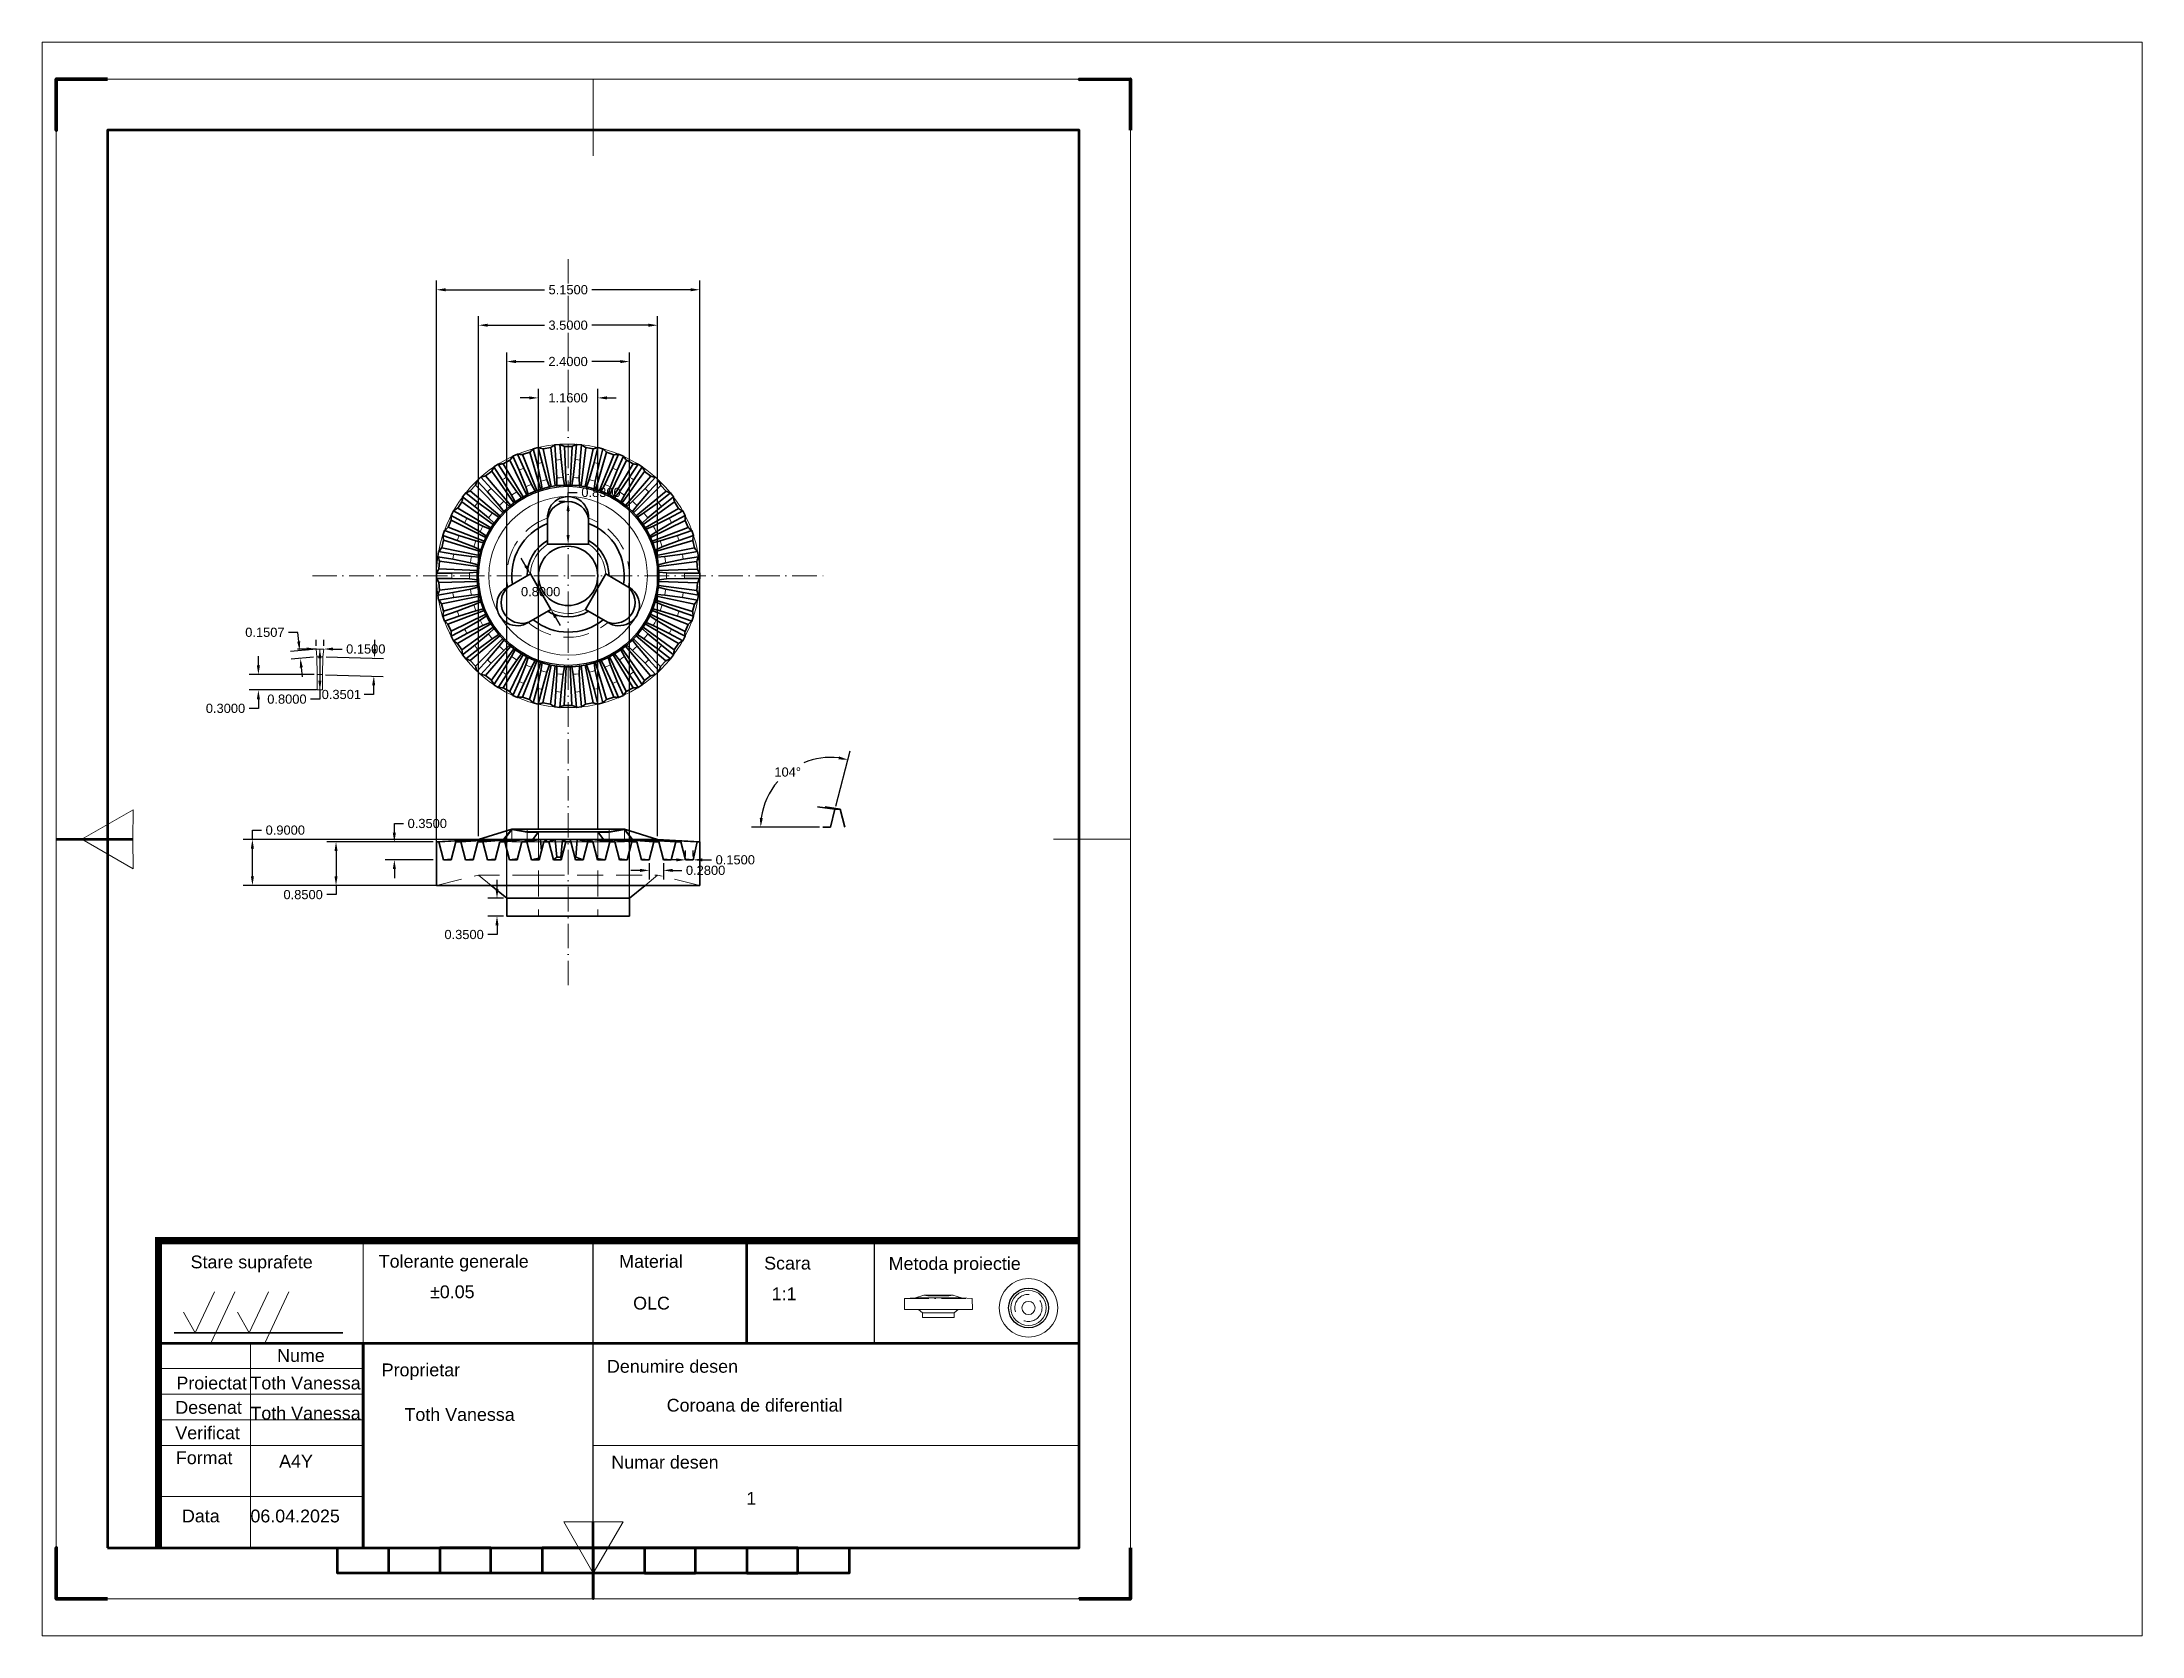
# Paper-space layout 'Layout2' of a CAD drawing. Header units: millimetres. Extents: x 26 to 231, y 20 to 176.
# The model-space entities are those that its viewports show. They can reach past a viewport. Long polylines and large blocks are cut down to what shows.
import ezdxf

# ---------------------------------------------------------------- set-up
doc = ezdxf.new("R2010")
doc.units = ezdxf.units.MM
doc.linetypes.add('ACAD_ISO10W100', pattern=[18, 12, -3, 0, -3])
doc.linetypes.add('DASHED', pattern=[19.05, 12.7, -6.35])
doc.styles.get("Standard").update_dxf_attribs({"font": 'Arial.ttf'})
doc.dimstyles.get("Standard").update_dxf_attribs({"dimtxt": 0.18, "dimasz": 0.18, "dimexe": 0.18, "dimexo": 0.0625, "dimgap": 0.09, "dimtad": 0, "dimtih": 1, "dimtoh": 1, "dimdec": 4, "dimzin": 0, "dimdsep": 46, "dimtxsty": 'Standard', "dimcen": 0.09, "dimadec": 0, "dimazin": 0, "dimtfac": 1, "dimtdec": 4, "dimtofl": 0, "dimtmove": 0, "dimatfit": 3, "dimfxl": 1, "dimtolj": 1, "dimtzin": 0, "dimarcsym": 0})

psp = doc.layouts.new('Layout2')

msp = doc.modelspace()

# ---------------------------------------------------------------- texts
at = {"linetype": 'Continuous', "lineweight": 13, "transparency": 33554687}
msp.add_text('Stare suprafete', height=0.25, dxfattribs=at).set_placement((2309.61989, 833.46677))
at = {"linetype": 'Continuous', "lineweight": 13, "transparency": 33554687, "char_height": 0.25, "attachment_point": 1}
for s, width, insert in [('Tolerante generale', 3.5952922, (2313.29817, 833.72972)), ('Material', 2.1818614, (2317.99869, 833.72794)), ('Scara', 1.5977395, (2320.83291, 833.6934)), ('Metoda proiectie', 3.4442481, (2323.26741, 833.68549)), ('±0.05', 1.3668132, (2314.30013, 833.13343)), ('1:1', 1.5057558, (2320.98115, 833.09419)), ('Nume', 2, (2311.3111, 831.88841)), ('Denumire desen', 2.8190297, (2317.75964, 831.67689)), ('Toth Vanessa', 2.2737733, (2310.78941, 831.35022)), ('Desenat', 0.372154, (2309.3212, 830.87435)), ('Toth Vanessa', 2.2737733, (2310.78941, 830.76126)), ('Toth Vanessa', 2.2737733, (2313.80092, 830.73576)), ('Coroana de diferential', 3.9834063, (2318.92779, 830.91711)), ('Verificat', 0.3288819, (2309.3212, 830.37686)), ('Format', 1.2566225, (2309.33201, 829.89018)), ('A4Y', 0.0684442, (2311.35065, 829.82305)), ('Numar desen', 3.3518951, (2317.84558, 829.80377)), ('1', 1.3278033, (2320.4849, 829.097)), ('06.04.2025', 2.2029021, (2310.78941, 828.75188))]:
    msp.add_mtext_dynamic_manual_height_columns(s, width=width, gutter_width=1.25, heights=[0], dxfattribs=dict(at, insert=insert))
for s, insert in [('OLC', (2318.27198, 832.91173)), ('Proprietar', (2313.3556, 831.60727)), ('Proiectat', (2309.34283, 831.35022)), ('Data', (2309.45101, 828.75307))]:
    msp.add_mtext(s, dxfattribs=dict(at, insert=insert))

# ---------------------------------------------------------------- blocks, each defined once
blk = doc.blocks.new('*U6')
at = {"linetype": 'Continuous', "lineweight": 35, "transparency": 33554687}
for p, q in [((-2.55, 0.05), (-2.55, -0.05)), ((-2.25, 0.05), (-2.55, 0.05)), ((-1.9, 0.06), (-2.25, 0.05)), ((-1.75, 0.075), (-1.9, 0.06)), ((-1.75, -0.075), (-1.75, 0.075)), ((-2.25, -0.05), (-2.55, -0.05)), ((-1.9, -0.06), (-2.25, -0.05)), ((-1.75, -0.075), (-1.9, -0.06)), ((-1.75, 0), (-1.75, -0.075))]:
    blk.add_line(p, q, dxfattribs=at)
at = {"linetype": 'Continuous', "lineweight": 13, "transparency": 33554585}
for p, q in [((-2.25, 0), (-2.25, 0.05)), ((-1.9, 0), (-1.9, 0.06)), ((-2.25, 0), (-2.25, -0.05)), ((-1.9, 0), (-1.9, -0.06))]:
    blk.add_line(p, q, dxfattribs=at)
at = {"linetype": 'Continuous', "lineweight": 13, "transparency": 33554623}
for p, q in [((-1.75, 0.075), (-1.725, 0.075)), ((-1.75, -0.075), (-1.725, -0.075))]:
    blk.add_line(p, q, dxfattribs=at)
at = {"lineweight": 13, "transparency": 33554687}
for p, q in [((-2.55, -0.05), (-2.55, 0)), ((-2.55, 0), (-2.55, 0)), ((-2.25, -0.05), (-2.55, -0.05))]:
    blk.add_line(p, q, dxfattribs=at)
at = {"linetype": 'Continuous', "lineweight": 35, "transparency": 33554559}
for p, q in [((-2.503, -0.132), (-1.747, -0.107)), ((-1.741, -0.186), (-2.491, -0.282))]:
    blk.add_line(p, q, dxfattribs=at)
at = {"linetype": 'Continuous', "lineweight": 35, "transparency": 33554623}
blk.add_line((-2.503, -0.132), (-2.491, -0.282), dxfattribs=at)
at = {"lineweight": 35, "transparency": 33554687}
blk.add_line((-1.75, -0.075), (-1.738, -0.218), dxfattribs=at)
at = {"linetype": 'Continuous', "lineweight": 35, "transparency": 33554623}
for centre, radius, start, end in [((-2.981, -0.349), 0.525, 24.3688, 34.6978), ((-3.319, -0.048), 0.86, 337.6804, 344.222)]:
    blk.add_arc(centre, radius, start, end, dxfattribs=at)
blk = doc.blocks.new('*U7')
at = {"color": 0, "linetype": 'ByBlock', "lineweight": -2, "transparency": 16777216}
for p, rotation in [((2347.99, 855.023, -0.3), 293.6842105263143), ((2347.994, 855.024, -0.3), 284.2105263157881), ((2347.998, 855.025, -0.3), 274.7368421052618), ((2348.002, 855.025, -0.3), 265.2631578947355), ((2348.006, 855.024, -0.3), 255.7894736842092), ((2348.01, 855.023, -0.3), 246.315789473683), ((2348.014, 855.021, -0.3), 236.8421052631568), ((2347.983, 855.018, -0.3), 312.6315789473668), ((2347.986, 855.021, -0.3), 303.1578947368405), ((2348.017, 855.018, -0.3), 227.3684210526304), ((2348.02, 855.015, -0.3), 217.8947368421042), ((2347.98, 855.015, -0.3), 322.105263157893), ((2348.022, 855.012, -0.3), 208.4210526315779), ((2347.978, 855.012, -0.3), 331.5789473684193), ((2348.024, 855.008, -0.3), 198.9473684210517), ((2347.976, 855.008, -0.3), 341.0526315789456), ((2348.025, 855.004, -0.3), 189.4736842105254), ((2347.975, 855.004, -0.3), 350.5263157894718), ((2348.025, 855, -0.3), 180), ((2347.975, 854.996, -0.3), 9.473684210526296), ((2348.024, 854.992, -0.3), 161.0526315789467), ((2348.025, 854.996, -0.3), 170.526315789473), ((2347.976, 854.992, -0.3), 18.94736842105264), ((2348.022, 854.988, -0.3), 151.5789473684204), ((2347.978, 854.988, -0.3), 28.4210526315789), ((2347.98, 854.985, -0.3), 37.89473684210521), ((2348.017, 854.982, -0.3), 132.6315789473679), ((2348.02, 854.985, -0.3), 142.1052631578941), ((2347.983, 854.982, -0.3), 47.36842105263154), ((2347.986, 854.979, -0.3), 56.8421052631578), ((2348.01, 854.977, -0.3), 113.6842105263153), ((2348.014, 854.979, -0.3), 123.1578947368416), ((2347.99, 854.977, -0.3), 66.31578947368409), ((2347.994, 854.976, -0.3), 75.78947368421031), ((2347.998, 854.975, -0.3), 85.26315789473661), ((2348.002, 854.975, -0.3), 94.7368421052629), ((2348.006, 854.976, -0.3), 104.2105263157891)]:
    blk.add_blockref('*U6', p, dxfattribs=dict(at, rotation=rotation))
blk.add_blockref('*U6', (2347.975, 855, -0.3), dxfattribs=at)
blk = doc.blocks.new('*U8')
at = {"linetype": 'Continuous', "lineweight": 35, "transparency": 33554687}
for p, q in [((-0.4, -0.515), (-0.4, -0.015)), ((0.4, -0.515), (0.4, -0.015)), ((-0.4, -0.515), (0.4, -0.515))]:
    blk.add_line(p, q, dxfattribs=at)
for centre, radius, start, end in [((0, 0.013), 0.401, 355.9545, 184.0455), ((0, -0.092), 0.407, 10.9507, 169.0493), ((-0.012, -1.132), 1.089, 110.8968, 188.907), ((0, -1.135), 0.8, 120, 180)]:
    blk.add_arc(centre, radius, start, end, dxfattribs=at)
at = {"linetype": 'Continuous', "lineweight": 13, "transparency": 33554687}
blk.add_arc((0, -1.135), 0.738, 122.8285, 176.7509, dxfattribs=at)
blk = doc.blocks.new('*U9')
at = {"color": 0, "linetype": 'ByBlock', "lineweight": -2, "transparency": 16777216}
blk.add_blockref('*U8', (2318, 847.135), dxfattribs=at)
for p, rotation in [((2318.983, 845.433), 239.9999999999999), ((2317.017, 845.433), 120)]:
    blk.add_blockref('*U8', p, dxfattribs=dict(at, rotation=rotation))
blk = doc.blocks.new('*D28')
at = {"color": 0, "linetype": 'Continuous', "lineweight": -2, "transparency": 16777216}
for p, q in [((2314.425, 841.013), (2314.425, 852.771)), ((2319.575, 841.013), (2319.575, 852.771)), ((2314.605, 852.591), (2316.539, 852.591)), ((2319.395, 852.591), (2317.465, 852.591))]:
    blk.add_line(p, q, dxfattribs=at)
at = {"color": 0, "linetype": 'Continuous', "lineweight": 13, "transparency": 16777216}
for points in [[(2314.605, 852.621), (2314.605, 852.561), (2314.425, 852.591)], [(2319.395, 852.621), (2319.395, 852.561), (2319.575, 852.591)]]:
    blk.add_solid(points, dxfattribs=at)
at = {"layer": 'Defpoints', "color": 0, "linetype": 'Continuous', "lineweight": 13, "transparency": 16777216}
for p in [(2319.575, 852.591), (2314.425, 840.95), (2319.575, 840.95)]:
    blk.add_point(p, dxfattribs=at)
at = {"color": 0, "linetype": 'Continuous', "lineweight": 13, "transparency": 16777216, "insert": (2317.002, 852.591), "char_height": 0.18, "attachment_point": 5}
blk.add_mtext('\\A1;5.1500', dxfattribs=at)
blk = doc.blocks.new('*D29')
at = {"color": 0, "linetype": 'Continuous', "lineweight": -2, "transparency": 16777216}
for p, q in [((2315.8, 840.413), (2315.8, 851.368)), ((2315.98, 851.188), (2316.535, 851.188)), ((2318.02, 851.188), (2317.465, 851.188)), ((2318.2, 840.413), (2318.2, 851.368))]:
    blk.add_line(p, q, dxfattribs=at)
at = {"color": 0, "linetype": 'Continuous', "lineweight": 13, "transparency": 16777216}
for points in [[(2315.98, 851.218), (2315.98, 851.158), (2315.8, 851.188)], [(2318.02, 851.218), (2318.02, 851.158), (2318.2, 851.188)]]:
    blk.add_solid(points, dxfattribs=at)
at = {"layer": 'Defpoints', "color": 0, "linetype": 'Continuous', "lineweight": 13, "transparency": 16777216}
for p in [(2318.2, 851.188), (2315.8, 840.35), (2318.2, 840.35)]:
    blk.add_point(p, dxfattribs=at)
at = {"color": 0, "linetype": 'Continuous', "lineweight": 13, "transparency": 16777216, "insert": (2317, 851.188), "char_height": 0.18, "attachment_point": 5}
blk.add_mtext('\\A1;2.4000', dxfattribs=at)
blk = doc.blocks.new('*D30')
at = {"color": 0, "linetype": 'Continuous', "lineweight": -2, "transparency": 16777216}
for p, q in [((2315.61, 840.88), (2315.61, 841.06)), ((2315.738, 840.7), (2315.43, 840.7)), ((2315.738, 840.35), (2315.43, 840.35)), ((2315.61, 840.17), (2315.61, 839.99)), ((2315.61, 839.99), (2315.43, 839.99))]:
    blk.add_line(p, q, dxfattribs=at)
at = {"color": 0, "linetype": 'Continuous', "lineweight": 13, "transparency": 16777216}
for points in [[(2315.58, 840.88), (2315.64, 840.88), (2315.61, 840.7)], [(2315.58, 840.17), (2315.64, 840.17), (2315.61, 840.35)]]:
    blk.add_solid(points, dxfattribs=at)
at = {"layer": 'Defpoints', "color": 0, "linetype": 'Continuous', "lineweight": 13, "transparency": 16777216}
for p in [(2315.8, 840.7), (2315.61, 840.35), (2315.8, 840.35)]:
    blk.add_point(p, dxfattribs=at)
at = {"color": 0, "linetype": 'Continuous', "lineweight": 13, "transparency": 16777216, "insert": (2314.967, 839.99), "char_height": 0.18, "attachment_point": 5}
blk.add_mtext('\\A1;0.3500', dxfattribs=at)
blk = doc.blocks.new('*D32')
at = {"color": 0, "linetype": 'Continuous', "lineweight": -2, "transparency": 16777216}
for p, q in [((2314.363, 841.8), (2312.283, 841.8)), ((2312.463, 841.62), (2312.463, 841.13)), ((2314.363, 840.95), (2312.283, 840.95)), ((2312.463, 840.95), (2312.463, 840.77)), ((2312.463, 840.77), (2312.283, 840.77))]:
    blk.add_line(p, q, dxfattribs=at)
at = {"color": 0, "linetype": 'Continuous', "lineweight": 13, "transparency": 16777216}
for points in [[(2312.433, 841.62), (2312.493, 841.62), (2312.463, 841.8)], [(2312.433, 841.13), (2312.493, 841.13), (2312.463, 840.95)]]:
    blk.add_solid(points, dxfattribs=at)
at = {"layer": 'Defpoints', "color": 0, "linetype": 'Continuous', "lineweight": 13, "transparency": 16777216}
for p in [(2314.425, 841.8), (2312.463, 840.95), (2314.425, 840.95)]:
    blk.add_point(p, dxfattribs=at)
at = {"color": 0, "linetype": 'Continuous', "lineweight": 13, "transparency": 16777216, "insert": (2311.82, 840.77), "char_height": 0.18, "attachment_point": 5}
blk.add_mtext('\\A1;0.8500', dxfattribs=at)
blk = doc.blocks.new('*D33')
at = {"color": 0, "linetype": 'Continuous', "lineweight": -2, "transparency": 16777216}
for p, q in [((2316.358, 841.85), (2310.648, 841.85)), ((2310.828, 841.85), (2310.828, 842.03)), ((2310.828, 842.03), (2311.008, 842.03)), ((2310.828, 841.13), (2310.828, 841.67)), ((2316.358, 840.95), (2310.648, 840.95))]:
    blk.add_line(p, q, dxfattribs=at)
at = {"color": 0, "linetype": 'Continuous', "lineweight": 13, "transparency": 16777216}
for points in [[(2310.798, 841.67), (2310.858, 841.67), (2310.828, 841.85)], [(2310.798, 841.13), (2310.858, 841.13), (2310.828, 840.95)]]:
    blk.add_solid(points, dxfattribs=at)
at = {"layer": 'Defpoints', "color": 0, "linetype": 'Continuous', "lineweight": 13, "transparency": 16777216}
for p in [(2310.828, 841.85), (2316.42, 841.85), (2316.42, 840.95)]:
    blk.add_point(p, dxfattribs=at)
at = {"color": 0, "linetype": 'Continuous', "lineweight": 13, "transparency": 16777216, "insert": (2311.471, 842.03), "char_height": 0.18, "attachment_point": 5}
blk.add_mtext('\\A1;0.9000', dxfattribs=at)
blk = doc.blocks.new('*D34')
at = {"color": 0, "linetype": 'Continuous', "lineweight": -2, "transparency": 16777216}
for p, q in [((2316.24, 850.478), (2316.06, 850.478)), ((2316.42, 842.063), (2316.42, 850.658)), ((2317.58, 842.063), (2317.58, 850.658)), ((2317.76, 850.478), (2317.94, 850.478))]:
    blk.add_line(p, q, dxfattribs=at)
at = {"color": 0, "linetype": 'Continuous', "lineweight": 13, "transparency": 16777216}
for points in [[(2316.24, 850.508), (2316.24, 850.448), (2316.42, 850.478)], [(2317.76, 850.508), (2317.76, 850.448), (2317.58, 850.478)]]:
    blk.add_solid(points, dxfattribs=at)
at = {"layer": 'Defpoints', "color": 0, "linetype": 'Continuous', "lineweight": 13, "transparency": 16777216}
for p in [(2317.58, 850.478), (2316.42, 842), (2317.58, 842)]:
    blk.add_point(p, dxfattribs=at)
at = {"color": 0, "linetype": 'Continuous', "lineweight": 13, "transparency": 16777216, "insert": (2317, 850.478), "char_height": 0.18, "attachment_point": 5}
blk.add_mtext('\\A1;1.1600', dxfattribs=at)
blk = doc.blocks.new('*D47')
at = {"color": 0, "linetype": 'Continuous', "lineweight": -2, "transparency": 16777216}
for p, q in [((2315.25, 841.913), (2315.25, 852.078)), ((2318.75, 841.913), (2318.75, 852.078)), ((2315.43, 851.898), (2316.537, 851.898)), ((2318.57, 851.898), (2317.463, 851.898))]:
    blk.add_line(p, q, dxfattribs=at)
at = {"color": 0, "linetype": 'Continuous', "lineweight": 13, "transparency": 16777216}
for points in [[(2315.43, 851.928), (2315.43, 851.868), (2315.25, 851.898)], [(2318.57, 851.928), (2318.57, 851.868), (2318.75, 851.898)]]:
    blk.add_solid(points, dxfattribs=at)
at = {"layer": 'Defpoints', "color": 0, "linetype": 'Continuous', "lineweight": 13, "transparency": 16777216}
for p in [(2318.75, 851.898), (2315.25, 841.85), (2318.75, 841.85)]:
    blk.add_point(p, dxfattribs=at)
at = {"color": 0, "linetype": 'Continuous', "lineweight": 13, "transparency": 16777216, "insert": (2317, 851.898), "char_height": 0.18, "attachment_point": 5}
blk.add_mtext('\\A1;3.5000', dxfattribs=at)
blk = doc.blocks.new('*D48')
at = {"color": 0, "linetype": 'Continuous', "lineweight": -2, "transparency": 16777216}
for p, q in [((2319.115, 841.45), (2318.935, 841.45)), ((2319.295, 841.513), (2319.295, 841.63)), ((2319.445, 841.513), (2319.445, 841.63)), ((2319.625, 841.45), (2319.805, 841.45))]:
    blk.add_line(p, q, dxfattribs=at)
at = {"color": 0, "linetype": 'Continuous', "lineweight": 13, "transparency": 16777216}
for points in [[(2319.115, 841.48), (2319.115, 841.42), (2319.295, 841.45)], [(2319.625, 841.48), (2319.625, 841.42), (2319.445, 841.45)]]:
    blk.add_solid(points, dxfattribs=at)
at = {"layer": 'Defpoints', "color": 0, "linetype": 'Continuous', "lineweight": 13, "transparency": 16777216}
for p in [(2319.295, 841.45), (2319.445, 841.45), (2319.445, 841.45)]:
    blk.add_point(p, dxfattribs=at)
at = {"color": 0, "linetype": 'Continuous', "lineweight": 13, "transparency": 16777216, "insert": (2320.268, 841.45), "char_height": 0.18, "attachment_point": 5}
blk.add_mtext('\\A1;0.1500', dxfattribs=at)
blk = doc.blocks.new('*D50')
at = {"color": 0, "linetype": 'Continuous', "lineweight": -2, "transparency": 16777216}
for p, q in [((2318.405, 841.244), (2318.225, 841.244)), ((2318.585, 841.388), (2318.585, 841.064)), ((2318.865, 841.388), (2318.865, 841.064)), ((2319.045, 841.244), (2319.225, 841.244))]:
    blk.add_line(p, q, dxfattribs=at)
at = {"color": 0, "linetype": 'Continuous', "lineweight": 13, "transparency": 16777216}
for points in [[(2318.405, 841.274), (2318.405, 841.214), (2318.585, 841.244)], [(2319.045, 841.274), (2319.045, 841.214), (2318.865, 841.244)]]:
    blk.add_solid(points, dxfattribs=at)
at = {"layer": 'Defpoints', "color": 0, "linetype": 'Continuous', "lineweight": 13, "transparency": 16777216}
for p in [(2318.585, 841.45), (2318.865, 841.45), (2318.865, 841.244)]:
    blk.add_point(p, dxfattribs=at)
at = {"color": 0, "linetype": 'Continuous', "lineweight": 13, "transparency": 16777216, "insert": (2319.688, 841.244), "char_height": 0.18, "attachment_point": 5}
blk.add_mtext('\\A1;0.2800', dxfattribs=at)
blk = doc.blocks.new('*D51')
at = {"color": 0, "linetype": 'Continuous', "lineweight": -2, "transparency": 16777216}
for p, q in [((2313.603, 841.98), (2313.603, 842.16)), ((2313.603, 842.16), (2313.783, 842.16)), ((2314.363, 841.8), (2313.423, 841.8)), ((2314.363, 841.45), (2313.423, 841.45)), ((2313.603, 841.27), (2313.603, 841.09))]:
    blk.add_line(p, q, dxfattribs=at)
at = {"color": 0, "linetype": 'Continuous', "lineweight": 13, "transparency": 16777216}
for points in [[(2313.573, 841.98), (2313.633, 841.98), (2313.603, 841.8)], [(2313.573, 841.27), (2313.633, 841.27), (2313.603, 841.45)]]:
    blk.add_solid(points, dxfattribs=at)
at = {"layer": 'Defpoints', "color": 0, "linetype": 'Continuous', "lineweight": 13, "transparency": 16777216}
for p in [(2313.603, 841.8), (2314.425, 841.8), (2314.425, 841.45)]:
    blk.add_point(p, dxfattribs=at)
at = {"color": 0, "linetype": 'Continuous', "lineweight": 13, "transparency": 16777216, "insert": (2314.247, 842.16), "char_height": 0.18, "attachment_point": 5}
blk.add_mtext('\\A1;0.3500', dxfattribs=at)
blk = doc.blocks.new('*D59')
at = {"color": 0, "linetype": 'Continuous', "lineweight": -2, "transparency": 16777216}
for p, q in [((2322.233, 842.499), (2322.512, 843.583)), ((2321.915, 842.089), (2320.585, 842.089))]:
    blk.add_line(p, q, dxfattribs=at)
for start, end in [(83.1519, 112.5217), (138.9439, 172.4273)]:
    blk.add_arc((2322.128, 842.089), 1.363, start, end, dxfattribs=at)
at = {"color": 0, "linetype": 'Continuous', "lineweight": 13, "transparency": 16777216}
for points in [[(2322.296, 843.471), (2322.285, 843.412), (2322.467, 843.409)], [(2320.807, 842.266), (2320.747, 842.27), (2320.765, 842.089)]]:
    blk.add_solid(points, dxfattribs=at)
at = {"layer": 'Defpoints', "color": 0, "linetype": 'Continuous', "lineweight": 13, "transparency": 16777216}
for p in [(2321.653, 843.366), (2321.978, 842.089), (2322.128, 842.089), (2322.128, 842.089), (2322.218, 842.439, -5.778)]:
    blk.add_point(p, dxfattribs=at)
at = {"color": 0, "linetype": 'Continuous', "lineweight": 13, "transparency": 16777216, "insert": (2321.293, 843.166), "char_height": 0.18, "attachment_point": 5}
blk.add_mtext('\\A1;104°', dxfattribs=at)
blk = doc.blocks.new('*D60')
at = {"color": 0, "linetype": 'Continuous', "lineweight": -2, "transparency": 16777216}
for p, q in [((2316.173, 847.192), (2316.083, 847.348)), ((2316.209, 847.005), (2316.107, 846.946)), ((2316.609, 846.312), (2316.507, 846.254)), ((2316.753, 846.188), (2316.843, 846.032))]:
    blk.add_line(p, q, dxfattribs=at)
at = {"color": 0, "linetype": 'Continuous', "lineweight": 13, "transparency": 16777216}
for points in [[(2316.199, 847.207), (2316.147, 847.177), (2316.263, 847.036)], [(2316.779, 846.203), (2316.727, 846.173), (2316.663, 846.344)]]:
    blk.add_solid(points, dxfattribs=at)
at = {"layer": 'Defpoints', "color": 0, "linetype": 'Continuous', "lineweight": 13, "transparency": 16777216}
for p in [(2316.263, 847.036), (2316.263, 847.036), (2316.663, 846.344)]:
    blk.add_point(p, dxfattribs=at)
at = {"color": 0, "linetype": 'Continuous', "lineweight": 13, "transparency": 16777216, "insert": (2316.463, 846.69), "char_height": 0.18, "attachment_point": 5}
blk.add_mtext('\\A1;0.8000', dxfattribs=at)
blk = doc.blocks.new('*D61')
at = {"color": 0, "linetype": 'Continuous', "lineweight": -2, "transparency": 16777216}
for p, q in [((2317, 848.45), (2317, 848.63)), ((2317, 848.63), (2317.18, 848.63)), ((2316.937, 848.45), (2316.82, 848.45)), ((2317, 847.8), (2317, 848.27)), ((2316.937, 847.62), (2316.82, 847.62))]:
    blk.add_line(p, q, dxfattribs=at)
at = {"color": 0, "linetype": 'Continuous', "lineweight": 13, "transparency": 16777216}
for points in [[(2316.97, 848.27), (2317.03, 848.27), (2317, 848.45)], [(2316.97, 847.8), (2317.03, 847.8), (2317, 847.62)]]:
    blk.add_solid(points, dxfattribs=at)
at = {"layer": 'Defpoints', "color": 0, "linetype": 'Continuous', "lineweight": 13, "transparency": 16777216}
for p in [(2317, 848.45), (2317, 848.45), (2317, 847.62)]:
    blk.add_point(p, dxfattribs=at)
at = {"color": 0, "linetype": 'Continuous', "lineweight": 13, "transparency": 16777216, "insert": (2317.643, 848.63), "char_height": 0.18, "attachment_point": 5}
blk.add_mtext('\\A1;0.8300', dxfattribs=at)
blk = doc.blocks.new('*D64')
at = {"color": 0, "linetype": 'Continuous', "lineweight": -2, "transparency": 16777216}
for p, q in [((2312.072, 845.632), (2312.072, 845.75)), ((2312.222, 845.632), (2312.222, 845.75)), ((2311.892, 845.57), (2311.712, 845.57)), ((2312.402, 845.57), (2312.582, 845.57))]:
    blk.add_line(p, q, dxfattribs=at)
at = {"color": 0, "linetype": 'Continuous', "lineweight": 13, "transparency": 16777216}
for points in [[(2311.892, 845.6), (2311.892, 845.54), (2312.072, 845.57)], [(2312.402, 845.6), (2312.402, 845.54), (2312.222, 845.57)]]:
    blk.add_solid(points, dxfattribs=at)
at = {"layer": 'Defpoints', "color": 0, "linetype": 'Continuous', "lineweight": 13, "transparency": 16777216}
for p in [(2312.072, 845.57), (2312.222, 845.57), (2312.222, 845.57)]:
    blk.add_point(p, dxfattribs=at)
at = {"color": 0, "linetype": 'Continuous', "lineweight": 13, "transparency": 16777216, "insert": (2313.045, 845.57), "char_height": 0.18, "attachment_point": 5}
blk.add_mtext('\\A1;0.1500', dxfattribs=at)
blk = doc.blocks.new('*D65')
at = {"color": 0, "linetype": 'Continuous', "lineweight": -2, "transparency": 16777216}
for p, q in [((2312.084, 845.57), (2311.967, 845.57)), ((2312.147, 845.39), (2312.147, 844.95)), ((2312.084, 844.77), (2311.967, 844.77)), ((2312.147, 844.59), (2311.967, 844.59)), ((2312.147, 844.77), (2312.147, 844.59))]:
    blk.add_line(p, q, dxfattribs=at)
at = {"color": 0, "linetype": 'Continuous', "lineweight": 13, "transparency": 16777216}
for points in [[(2312.117, 845.39), (2312.177, 845.39), (2312.147, 845.57)], [(2312.117, 844.95), (2312.177, 844.95), (2312.147, 844.77)]]:
    blk.add_solid(points, dxfattribs=at)
at = {"layer": 'Defpoints', "color": 0, "linetype": 'Continuous', "lineweight": 13, "transparency": 16777216}
for p in [(2312.147, 845.57), (2312.147, 844.77), (2312.147, 844.77)]:
    blk.add_point(p, dxfattribs=at)
at = {"color": 0, "linetype": 'Continuous', "lineweight": 13, "transparency": 16777216, "insert": (2311.503, 844.59), "char_height": 0.18, "attachment_point": 5}
blk.add_mtext('\\A1;0.8000', dxfattribs=at)
blk = doc.blocks.new('*D66')
at = {"color": 0, "linetype": 'Continuous', "lineweight": -2, "transparency": 16777216}
for p, q in [((2311.716, 845.896), (2311.536, 845.896)), ((2311.734, 845.717), (2311.716, 845.896)), ((2312.009, 845.563), (2311.572, 845.52)), ((2312.024, 845.413), (2311.587, 845.37)), ((2311.784, 845.209), (2311.802, 845.029))]:
    blk.add_line(p, q, dxfattribs=at)
at = {"color": 0, "linetype": 'Continuous', "lineweight": 13, "transparency": 16777216}
for points in [[(2311.763, 845.72), (2311.704, 845.714), (2311.751, 845.538)], [(2311.814, 845.212), (2311.754, 845.206), (2311.766, 845.388)]]:
    blk.add_solid(points, dxfattribs=at)
at = {"layer": 'Defpoints', "color": 0, "linetype": 'Continuous', "lineweight": 13, "transparency": 16777216}
for p in [(2311.751, 845.538), (2312.072, 845.57), (2312.087, 845.42)]:
    blk.add_point(p, dxfattribs=at)
at = {"color": 0, "linetype": 'Continuous', "lineweight": 13, "transparency": 16777216, "insert": (2311.072, 845.896), "char_height": 0.18, "attachment_point": 5}
blk.add_mtext('\\A1;0.1507', dxfattribs=at)
blk = doc.blocks.new('*D67')
at = {"color": 0, "linetype": 'Continuous', "lineweight": -2, "transparency": 16777216}
for p, q in [((2313.219, 845.571), (2313.224, 845.751)), ((2312.269, 845.418), (2313.393, 845.386)), ((2312.259, 845.068), (2313.383, 845.036)), ((2313.193, 844.681), (2313.013, 844.681)), ((2313.198, 844.861), (2313.193, 844.681))]:
    blk.add_line(p, q, dxfattribs=at)
at = {"color": 0, "linetype": 'Continuous', "lineweight": 13, "transparency": 16777216}
for points in [[(2313.189, 845.572), (2313.249, 845.57), (2313.213, 845.391)], [(2313.168, 844.862), (2313.228, 844.86), (2313.203, 845.041)]]:
    blk.add_solid(points, dxfattribs=at)
at = {"layer": 'Defpoints', "color": 0, "linetype": 'Continuous', "lineweight": 13, "transparency": 16777216}
for p in [(2312.207, 845.42), (2312.197, 845.07), (2313.203, 845.041)]:
    blk.add_point(p, dxfattribs=at)
at = {"color": 0, "linetype": 'Continuous', "lineweight": 13, "transparency": 16777216, "insert": (2312.567, 844.681), "char_height": 0.18, "attachment_point": 5}
blk.add_mtext('\\A1;0.3501', dxfattribs=at)
blk = doc.blocks.new('*D68')
at = {"color": 0, "linetype": 'Continuous', "lineweight": -2, "transparency": 16777216}
for p, q in [((2310.945, 845.25), (2310.945, 845.43)), ((2312.034, 845.07), (2310.765, 845.07)), ((2312.034, 844.77), (2310.765, 844.77)), ((2310.945, 844.59), (2310.945, 844.41)), ((2310.945, 844.41), (2310.765, 844.41))]:
    blk.add_line(p, q, dxfattribs=at)
at = {"color": 0, "linetype": 'Continuous', "lineweight": 13, "transparency": 16777216}
for points in [[(2310.915, 845.25), (2310.975, 845.25), (2310.945, 845.07)], [(2310.915, 844.59), (2310.975, 844.59), (2310.945, 844.77)]]:
    blk.add_solid(points, dxfattribs=at)
at = {"layer": 'Defpoints', "color": 0, "linetype": 'Continuous', "lineweight": 13, "transparency": 16777216}
for p in [(2312.097, 845.07), (2310.945, 844.77), (2312.097, 844.77)]:
    blk.add_point(p, dxfattribs=at)
at = {"color": 0, "linetype": 'Continuous', "lineweight": 13, "transparency": 16777216, "insert": (2310.302, 844.41), "char_height": 0.18, "attachment_point": 5}
blk.add_mtext('\\A1;0.3000', dxfattribs=at)

# ---------------------------------------------------------------- dimensions: what is measured, and where the dimension line sits
at = {"color": 4, "linetype": 'Continuous', "lineweight": 13, "transparency": 33554687}
for base, p1, p2, picture, middle in [((2319.575, 852.59134), (2314.425, 840.95), (2319.575, 840.95), '*D28', (2317.00217, 852.59134)), ((2318.75, 851.89813), (2315.25, 841.85), (2318.75, 841.85), '*D47', (2317, 851.89813)), ((2318.2, 851.18793), (2315.8, 840.35), (2318.2, 840.35), '*D29', (2317, 851.18793)), ((2317.58, 850.47772), (2316.42, 842), (2317.58, 842), '*D34', (2317, 850.47772))]:
    dim = msp.add_linear_dim(base=base, p1=p1, p2=p2, dimstyle='Standard', dxfattribs=at)
    dim.commit()
    dim.dimension.update_dxf_attribs({"geometry": picture, "text_midpoint": middle, "dimtype": 160})
for base, p1, p2, picture, middle in [((2317, 848.45002), (2317, 847.62), (2317, 848.45002), '*D61', (2317.64332, 848.63002)), ((2310.94486, 844.76969), (2312.09653, 845.06969), (2312.09653, 844.76969), '*D68', (2310.30154, 844.40969)), ((2312.14653, 844.76969), (2312.14653, 845.56969), (2312.14653, 844.76969), '*D65', (2311.50321, 844.58969)), ((2310.82762, 841.85), (2316.42, 840.95), (2316.42, 841.85), '*D33', (2311.47094, 842.03)), ((2312.46328, 840.95), (2314.425, 841.8), (2314.425, 840.95), '*D32', (2311.81996, 840.77)), ((2315.61015, 840.35), (2315.8, 840.7), (2315.8, 840.35), '*D30', (2314.96683, 839.99))]:
    dim = msp.add_linear_dim(base=base, p1=p1, p2=p2, angle=90, dimstyle='Standard', dxfattribs=at)
    dim.commit()
    dim.dimension.update_dxf_attribs({"geometry": picture, "text_midpoint": middle})
for p1, p2, distance, picture, middle in [((2316.66306, 846.34359), (2316.26306, 847.03641), 0, '*D60', (2316.46306, 846.69)), ((2312.08653, 845.41969), (2312.07153, 845.56969), 0.32171, '*D66', (2311.07197, 845.89589)), ((2312.20653, 845.41969), (2312.19653, 845.06969), 1.00728, '*D67', (2312.56686, 844.68107))]:
    dim = msp.add_aligned_dim(p1=p1, p2=p2, distance=distance, dimstyle='Standard', dxfattribs=at)
    dim.commit()
    dim.dimension.update_dxf_attribs({"geometry": picture, "text_midpoint": middle})
for base, p1, p2, picture, middle in [((2312.22153, 845.56969), (2312.07153, 845.56969), (2312.22153, 845.56969), '*D64', (2313.04485, 845.56969)), ((2318.865, 841.24398), (2318.585, 841.45), (2318.865, 841.45), '*D50', (2319.68832, 841.24398)), ((2319.445, 841.45), (2319.295, 841.45), (2319.445, 841.45), '*D48', (2320.26832, 841.45))]:
    dim = msp.add_linear_dim(base=base, p1=p1, p2=p2, dimstyle='Standard', dxfattribs=at)
    dim.commit()
    dim.dimension.update_dxf_attribs({"geometry": picture, "text_midpoint": middle})
dim = msp.add_angular_dim_2l(base=(2321.65299, 843.36632), line1=((2321.97775, 842.0888), (2322.12775, 842.0888)), line2=((2322.12775, 842.0888), (2322.21775, 842.4388, -5.77801)), dimstyle='Standard', dxfattribs=at)
dim.commit()
dim.dimension.update_dxf_attribs({"geometry": '*D59', "text_midpoint": (2321.29262, 843.16584)})
dim = msp.add_linear_dim(base=(2313.60329, 841.8), p1=(2314.425, 841.45), p2=(2314.425, 841.8), angle=90, dimstyle='Standard', dxfattribs=at)
dim.commit()
dim.dimension.update_dxf_attribs({"geometry": '*D51', "text_midpoint": (2314.24661, 842.16), "dimtype": 160})

# ---------------------------------------------------------------- linework, layer by layer
at = {"linetype": 'ACAD_ISO10W100', "lineweight": 13, "transparency": 33554636}
for p, q in [((2317, 839), (2317, 853.28379)), ((2312, 847), (2322, 847))]:
    msp.add_line(p, q, dxfattribs=at)
at = {"lineweight": 13, "transparency": 33554687}
for p, q in [((2317.4, 848.70367), (2317.4, 848.71486)), ((2315.88, 841.85), (2315.88, 841.85)), ((2316.095, 841.8), (2316.005, 841.45)), ((2316.17, 841.85), (2316.31, 841.85)), ((2316.17274, 841.81808), (2316.17, 841.85)), ((2317, 842), (2316.2, 842)), ((2317, 842), (2316.42, 842)), ((2316.42, 842), (2317.58, 842)), ((2316.955, 841.8), (2316.88571, 841.8)), ((2316.89, 841.85), (2317.04, 841.85)), ((2317.04, 841.85), (2317.18, 841.85)), ((2317.385, 841.8), (2317.055, 841.8)), ((2317.18, 841.85), (2317.33, 841.85)), ((2317.33, 841.85), (2317.47, 841.85)), ((2317.8, 841.8), (2317.485, 841.8)), ((2317.8, 841.85), (2317.91, 841.85)), ((2317.865, 841.8), (2317.815, 841.8)), ((2317.815, 841.8), (2317.915, 841.8)), ((2318.2, 841.85), (2318.25, 841.85))]:
    msp.add_line(p, q, dxfattribs=at)
at = {"lineweight": 13, "transparency": 33554587}
for p, q in [((2315.49753, 846.10274), (2315.49662, 846.10113)), ((2315.49662, 846.10113), (2315.49849, 846.10113)), ((2318.50151, 846.10113), (2318.50338, 846.10113)), ((2318.50338, 846.10113), (2318.50247, 846.10274))]:
    msp.add_line(p, q, dxfattribs=at)
at = {"linetype": 'Continuous', "lineweight": 13, "transparency": 33554687}
for p, q in [((2312.14653, 845.56969), (2312.07153, 845.56969)), ((2312.07153, 845.56969), (2312.22153, 845.56969)), ((2312.08653, 845.41969), (2312.07153, 845.56969)), ((2312.07153, 845.56969), (2312.22153, 845.56969)), ((2312.14653, 845.41969), (2312.08653, 845.41969)), ((2312.08653, 845.41969), (2312.20653, 845.41969)), ((2312.09653, 845.06969), (2312.08653, 845.41969)), ((2312.14653, 844.76969), (2312.14653, 845.56969)), ((2312.14653, 845.56969), (2312.14653, 845.41969)), ((2312.20653, 845.41969), (2312.19653, 845.06969)), ((2312.22153, 845.56969), (2312.20653, 845.41969)), ((2312.19653, 845.06969), (2312.09653, 845.06969)), ((2312.09653, 845.06969), (2312.09653, 844.76969)), ((2312.19653, 845.06969), (2312.09653, 845.06969)), ((2312.19653, 844.76969), (2312.19653, 845.06969)), ((2312.09653, 844.76969), (2312.19653, 844.76969)), ((2312.09653, 844.76969), (2312.14653, 844.76969)), ((2314.425, 841.45), (2314.425, 841.8)), ((2318.04863, 841.83407), (2318.05, 841.85)), ((2318.1, 841.85), (2318.2, 841.85)), ((2309.71044, 832.20717), (2309.48298, 832.60717)), ((2309.71044, 832.20717), (2310.08413, 833.00717)), ((2310.01508, 832.00717), (2310.48218, 833.00717)), ((2310.76651, 832.20721), (2310.53904, 832.60721)), ((2310.76651, 832.20721), (2311.14019, 833.00721)), ((2311.07114, 832.00721), (2311.53824, 833.00721)), ((2308.99231, 832.00717), (2308.99231, 832.20717)), ((2309.29614, 832.20717), (2309.71044, 832.20717)), ((2312.99231, 832.20717), (2312.99231, 832.00717)), ((2308.99231, 832.00717), (2310.99231, 832.00717)), ((2310.78941, 832.00717), (2310.78941, 828.00717))]:
    msp.add_line(p, q, dxfattribs=at)
at = {"linetype": 'Continuous', "lineweight": 35, "transparency": 33554687}
for p, q in [((2321.87275, 842.4888), (2322.21775, 842.4388)), ((2322.02275, 842.4888), (2322.31775, 842.4388)), ((2315.9, 842.05), (2315.25, 841.85)), ((2315.74, 841.85), (2315.9, 842.05)), ((2315.9, 842.05), (2316.2, 842)), ((2316.2, 842.05), (2315.9, 842.05)), ((2316.2, 842.05), (2317.8, 842.05)), ((2317.8, 842), (2318.1, 842.05)), ((2317.8, 842.05), (2318.1, 842.05)), ((2318.1, 842.05), (2318.75, 841.85)), ((2318.1, 842.05), (2318.10956, 842.04706)), ((2318.26, 841.85), (2318.1, 842.05)), ((2321.97775, 842.0888), (2322.12775, 842.0888)), ((2322.12775, 842.0888), (2322.21775, 842.4388)), ((2322.31775, 842.4388), (2322.21775, 842.4388)), ((2322.31775, 842.4388), (2322.40775, 842.0888)), ((2314.425, 841.8), (2315.25, 841.85)), ((2314.425, 841.8), (2314.475, 841.8)), ((2314.425, 841.8), (2314.425, 841.45)), ((2315.3, 841.85), (2314.475, 841.8)), ((2314.565, 841.45), (2314.475, 841.8)), ((2314.805, 841.8), (2314.715, 841.45)), ((2315.44, 841.85), (2314.805, 841.8)), ((2314.805, 841.8), (2314.905, 841.8)), ((2315.59, 841.85), (2314.905, 841.8)), ((2314.995, 841.45), (2314.905, 841.8)), ((2315.235, 841.8), (2315.145, 841.45)), ((2315.73, 841.85), (2315.235, 841.8)), ((2315.285, 841.8), (2315.235, 841.8)), ((2315.25, 841.85), (2318.75, 841.85)), ((2315.285, 841.8), (2315.335, 841.8)), ((2315.3, 841.85), (2315.44, 841.85)), ((2315.30094, 841.83905), (2315.3, 841.85)), ((2315.88, 841.85), (2315.335, 841.8)), ((2315.335, 841.8), (2315.425, 841.45)), ((2315.665, 841.8), (2315.575, 841.45)), ((2315.59, 841.85), (2315.73, 841.85)), ((2315.5912, 841.83598), (2315.59, 841.85)), ((2316.02, 841.85), (2315.665, 841.8)), ((2315.715, 841.8), (2315.665, 841.8)), ((2315.715, 841.8), (2315.765, 841.8)), ((2315.75, 841.85), (2315.9, 842.04)), ((2316.17, 841.85), (2315.765, 841.8)), ((2315.855, 841.45), (2315.765, 841.8)), ((2315.88167, 841.83052), (2315.88, 841.85)), ((2316.2, 841.99), (2315.9, 842.04)), ((2316.005, 841.45), (2316.095, 841.8)), ((2316.31, 841.85), (2316.095, 841.8)), ((2316.095, 841.8), (2316.195, 841.8)), ((2316.17274, 841.81808), (2316.17, 841.85)), ((2316.46, 841.85), (2316.195, 841.8)), ((2316.195, 841.8), (2316.285, 841.45)), ((2316.2, 842), (2317.8, 842)), ((2316.2, 841.99), (2316.41267, 841.99)), ((2316.31, 841.85), (2316.42, 842)), ((2316.525, 841.8), (2316.435, 841.45)), ((2316.435, 841.45), (2316.525, 841.8)), ((2316.47946, 841.62292), (2316.46, 841.85)), ((2316.6, 841.85), (2316.525, 841.8)), ((2316.525, 841.8), (2316.625, 841.8)), ((2316.75, 841.85), (2316.625, 841.8)), ((2316.625, 841.8), (2316.715, 841.45)), ((2316.78, 841.5), (2316.75, 841.85)), ((2316.86, 841.5), (2316.89, 841.85)), ((2316.955, 841.8), (2316.865, 841.45)), ((2316.865, 841.45), (2316.955, 841.8)), ((2316.89, 841.85), (2316.955, 841.8)), ((2316.955, 841.8), (2317.055, 841.8)), ((2317.055, 841.8), (2317.04, 841.85)), ((2317.055, 841.8), (2317.145, 841.45)), ((2317.15, 841.5), (2317.18, 841.85)), ((2317.18, 841.85), (2317.385, 841.8)), ((2317.385, 841.8), (2317.295, 841.45)), ((2317.295, 841.45), (2317.385, 841.8)), ((2317.33, 841.85), (2317.485, 841.8)), ((2317.385, 841.8), (2317.485, 841.8)), ((2317.46623, 841.80605), (2317.47, 841.85)), ((2317.47, 841.85), (2317.815, 841.8)), ((2317.485, 841.8), (2317.575, 841.45)), ((2317.69, 841.85), (2317.58, 842)), ((2317.8, 841.99), (2317.58733, 841.99)), ((2317.62, 841.85), (2317.915, 841.8)), ((2317.815, 841.8), (2317.725, 841.45)), ((2317.725, 841.45), (2317.815, 841.8)), ((2317.758, 841.82661), (2317.76, 841.85)), ((2317.76, 841.85), (2318.245, 841.8)), ((2318.1, 842.04), (2317.8, 841.99)), ((2317.915, 841.8), (2317.815, 841.8)), ((2317.91, 841.85), (2318.345, 841.8)), ((2317.915, 841.8), (2318.005, 841.45)), ((2318.05, 841.85), (2318.675, 841.8)), ((2318.25, 841.85), (2318.1, 842.04)), ((2318.245, 841.8), (2318.155, 841.45)), ((2318.2, 841.85), (2318.775, 841.8)), ((2318.295, 841.8), (2318.245, 841.8)), ((2318.295, 841.8), (2318.345, 841.8)), ((2318.33896, 841.83792), (2318.34, 841.85)), ((2318.34, 841.85), (2319.105, 841.8)), ((2318.345, 841.8), (2318.435, 841.45)), ((2318.49, 841.85), (2319.205, 841.8)), ((2318.49, 841.85), (2318.63, 841.85)), ((2318.675, 841.8), (2318.585, 841.45)), ((2318.585, 841.45), (2318.675, 841.8)), ((2318.63, 841.85), (2319.5252, 841.8)), ((2318.675, 841.8), (2318.775, 841.8)), ((2318.74981, 841.84331), (2318.75, 841.85)), ((2319.5742, 841.8), (2318.75, 841.85)), ((2318.775, 841.8), (2318.865, 841.45)), ((2319.105, 841.8), (2319.015, 841.45)), ((2319.015, 841.45), (2319.105, 841.8)), ((2319.155, 841.8), (2319.105, 841.8)), ((2319.105, 841.8), (2319.205, 841.8)), ((2319.205, 841.8), (2319.295, 841.45)), ((2319.5252, 841.8), (2319.445, 841.45)), ((2319.5742, 841.8), (2319.5252, 841.8)), ((2319.575, 840.95), (2319.5742, 841.8)), ((2314.425, 840.95), (2314.425, 841.45)), ((2314.71767, 841.46039), (2314.565, 841.45)), ((2314.565, 841.45), (2314.715, 841.45)), ((2315.14838, 841.46314), (2314.995, 841.45)), ((2314.995, 841.45), (2315.145, 841.45)), ((2315.425, 841.45), (2315.57908, 841.46589)), ((2315.425, 841.45), (2315.575, 841.45)), ((2315.855, 841.45), (2316.01081, 841.47258)), ((2315.855, 841.45), (2316.005, 841.45)), ((2316.285, 841.45), (2316.44504, 841.48903)), ((2316.285, 841.45), (2316.435, 841.45)), ((2316.78, 841.5), (2316.715, 841.45)), ((2316.715, 841.45), (2316.865, 841.45)), ((2316.78, 841.5), (2316.86, 841.5)), ((2316.86, 841.5), (2316.865, 841.45)), ((2317.13214, 841.5), (2317.15, 841.5)), ((2317.145, 841.45), (2317.295, 841.45)), ((2317.295, 841.45), (2317.15, 841.5)), ((2317.56791, 841.47756), (2317.725, 841.45)), ((2317.575, 841.45), (2317.725, 841.45)), ((2318.00032, 841.4682), (2318.155, 841.45)), ((2318.005, 841.45), (2318.155, 841.45)), ((2318.43151, 841.46358), (2318.585, 841.45)), ((2318.435, 841.45), (2318.585, 841.45)), ((2318.86221, 841.46084), (2319.015, 841.45)), ((2318.865, 841.45), (2319.015, 841.45)), ((2319.29221, 841.46084), (2319.445, 841.45)), ((2319.295, 841.45), (2319.445, 841.45)), ((2316.42, 840.95), (2314.425, 840.95)), ((2315.49444, 840.95), (2315.8, 840.7)), ((2316.42, 840.95), (2319.575, 840.95)), ((2318.50556, 840.95), (2318.2, 840.7)), ((2309.29614, 832.20717), (2312.59431, 832.20717))]:
    msp.add_line(p, q, dxfattribs=at)
at = {"linetype": 'DASHED', "lineweight": 13, "transparency": 33554687}
for p, q in [((2316.2, 842), (2316.2, 842.05)), ((2317.8, 842), (2317.8, 842.05)), ((2315.9, 842.04), (2315.9, 841.8)), ((2316.095, 841.8), (2315.9, 841.8)), ((2316.525, 841.8), (2316.195, 841.8)), ((2316.2, 841.99), (2316.2, 841.8)), ((2316.42, 842), (2316.42, 840.35)), ((2316.525, 841.8), (2316.625, 841.8)), ((2316.955, 841.8), (2316.625, 841.8)), ((2316.955, 841.8), (2317.055, 841.8)), ((2317.385, 841.8), (2317.055, 841.8)), ((2317.385, 841.8), (2317.485, 841.8)), ((2318.1, 841.8), (2317.485, 841.8)), ((2317.58, 842), (2317.58, 840.35)), ((2317.8, 841.99), (2317.8, 841.8)), ((2318.1, 842.04), (2318.1, 841.8)), ((2314.425, 840.95), (2315.25, 841.15)), ((2316.42, 841.15), (2315.25, 841.15)), ((2315.25, 841.15), (2315.49444, 840.95)), ((2316.42, 841.15), (2318.75, 841.15)), ((2318.50556, 840.95), (2318.75, 841.15)), ((2319.575, 840.95), (2318.75, 841.15))]:
    msp.add_line(p, q, dxfattribs=at)
at = {"linetype": 'ACAD_ISO10W100', "lineweight": 13, "transparency": 33554687}
for p, q in [((2318.75, 841.15), (2318.75, 841.15)), ((2323.57658, 832.88011), (2324.9027, 832.88011))]:
    msp.add_line(p, q, dxfattribs=at)
at = {"transparency": 33554687}
for p, q in [((2317.49231, 834.00717), (2312.99231, 834.00717)), ((2317.49231, 828.00717), (2317.49231, 834.00717)), ((2317.49231, 830.00717), (2317.49231, 834.00717)), ((2322.99231, 832.00717), (2322.99231, 834.00717)), ((2308.99231, 832.00717), (2312.99231, 832.00717)), ((2312.99231, 832.00717), (2312.99231, 831.50717)), ((2322.76308, 832.00717), (2322.99231, 832.00717)), ((2326.99231, 832.00717), (2326.99231, 830.00717)), ((2308.99231, 831.50717), (2308.99231, 831.00717)), ((2312.99231, 831.00717), (2312.99231, 830.50717)), ((2308.99231, 830.50717), (2308.99231, 830.00717)), ((2312.99231, 830.00717), (2312.99231, 829.00717)), ((2308.99231, 829.00717), (2308.99231, 828.00717)), ((2308.99231, 828.00717), (2317.49231, 828.00717))]:
    msp.add_line(p, q, dxfattribs=at)
at = {"lineweight": 18, "transparency": 33554687}
for p, q in [((2312.99231, 834.00717), (2312.99231, 832.00717)), ((2317.49231, 834.00717), (2317.49231, 828.00717)), ((2322.99231, 834.00717), (2322.99231, 832.00717)), ((2312.99231, 831.50717), (2308.99231, 831.50717)), ((2308.99231, 831.00717), (2312.99231, 831.00717)), ((2312.99231, 830.50717), (2308.99231, 830.50717)), ((2308.99231, 830.00717), (2312.99231, 830.00717)), ((2326.99231, 830.00717), (2317.49231, 830.00717)), ((2312.99231, 829.00717), (2308.99231, 829.00717))]:
    msp.add_line(p, q, dxfattribs=at)
at = {"lineweight": 9, "transparency": 33554687}
for p, q in [((2323.57658, 832.88011), (2323.78905, 832.89299)), ((2323.57658, 832.88011), (2323.57658, 832.78998)), ((2323.57658, 832.66121), (2323.57658, 832.78998)), ((2324.09037, 832.66121), (2323.57658, 832.66121)), ((2323.95645, 832.9445), (2323.78905, 832.89299)), ((2323.78905, 832.89299), (2324.69043, 832.89299)), ((2323.852, 832.66121), (2323.93069, 832.59682)), ((2323.9513, 832.89299), (2323.9513, 832.89299)), ((2323.95645, 832.9445), (2324.03371, 832.93162)), ((2324.03371, 832.9445), (2323.95645, 832.9445)), ((2324.03371, 832.9445), (2324.44577, 832.9445)), ((2324.23974, 832.93162), (2324.03371, 832.93162)), ((2324.03371, 832.93162), (2324.44577, 832.93162)), ((2324.23974, 832.93162), (2324.09037, 832.93162)), ((2324.09037, 832.93162), (2324.38911, 832.93162)), ((2324.09037, 832.66121), (2324.9029, 832.66121)), ((2324.21141, 832.89299), (2324.25004, 832.89299)), ((2324.25004, 832.89299), (2324.2861, 832.89299)), ((2324.2861, 832.89299), (2324.32473, 832.89299)), ((2324.32473, 832.89299), (2324.36078, 832.89299)), ((2324.44577, 832.93162), (2324.52303, 832.9445)), ((2324.44577, 832.9445), (2324.52303, 832.9445)), ((2324.52303, 832.9445), (2324.69043, 832.89299)), ((2324.52303, 832.9445), (2324.5255, 832.94374)), ((2324.62748, 832.66121), (2324.54879, 832.59682)), ((2324.9027, 832.88011), (2324.69043, 832.89299)), ((2324.9027, 832.88011), (2324.89008, 832.88011)), ((2324.9029, 832.66121), (2324.9027, 832.88011))]:
    msp.add_line(p, q, dxfattribs=at)
at = {"lineweight": 50, "transparency": 33554687}
for p, q in [((2320.49231, 832.00717), (2322.99231, 832.00717)), ((2322.99231, 832.00717), (2326.99231, 832.00717))]:
    msp.add_line(p, q, dxfattribs=at)
at = {"color": 0, "lineweight": 18, "transparency": 33554687}
msp.add_lwpolyline([(2306.99231, 827.00717), (2327.99231, 827.00717), (2327.99231, 856.70717), (2306.99231, 856.70717), (2306.99231, 827.00717)], dxfattribs=at)
at = {"lineweight": 70, "transparency": 33554687}
for points in [[(2307.99231, 856.70717), (2306.99231, 856.70717), (2306.99231, 855.70717), (2306.99231, 856.70717)], [(2327.99231, 856.70717), (2326.99233, 856.70187), (2327.99231, 856.70717), (2327.99722, 855.70718)], [(2326.99231, 827.00717), (2326.99231, 827.00717), (2327.99231, 827.00717), (2327.99231, 828.00717)]]:
    msp.add_lwpolyline(points, dxfattribs=at)
at = {"lineweight": 18, "transparency": 33554687}
for points in [[(2317.49231, 856.70717), (2317.49231, 855.20717)], [(2307.49231, 841.85717), (2308.49604, 842.43034), (2308.49231, 841.85717), (2307.49231, 841.85717), (2308.49604, 841.27575), (2308.49231, 841.85717)], [(2326.49231, 841.85717), (2327.99231, 841.85717)], [(2317.49231, 827.50717), (2316.91915, 828.51089), (2318.07373, 828.51089), (2317.49231, 827.50717)]]:
    msp.add_lwpolyline(points, dxfattribs=at)
at = {"lineweight": 50, "transparency": 33554687}
for points in [[(2307.99231, 828.00717), (2326.99231, 828.00717), (2326.99231, 855.70717), (2307.99231, 855.70717), (2307.99231, 828.00717)], [(2306.99231, 841.85717), (2308.49231, 841.85717)], [(2308.99231, 834.00717), (2308.99231, 828.00717), (2326.99231, 828.00717), (2326.99231, 834.00717), (2308.99231, 834.00717), (2308.99231, 832.00717), (2312.99231, 832.00717), (2312.99231, 828.00717), (2312.99231, 832.00717), (2320.49231, 832.00717), (2320.49231, 834.00717)], [(2317.49231, 827.50717), (2317.49231, 827.00717), (2317.49231, 827.50717), (2317.49231, 828.00717), (2317.49231, 828.50717)]]:
    msp.add_lwpolyline(points, dxfattribs=at)
at = {"linetype": 'Continuous', "lineweight": 35, "transparency": 33554687}
msp.add_lwpolyline([(2318.2, 840.35), (2315.8, 840.35), (2315.8, 840.7), (2318.2, 840.7), (2318.2, 840.35)], dxfattribs=at)
at = {"transparency": 33554549, "const_width": 0.14}
msp.add_lwpolyline([(2308.99231, 828.00717), (2308.99231, 828.00717), (2308.99231, 834.00717), (2326.99231, 834.00717)], dxfattribs=at)
at = {"lineweight": 9, "transparency": 33554687}
msp.add_lwpolyline([(2324.54879, 832.50668), (2323.93069, 832.50668), (2323.93069, 832.59682), (2324.54879, 832.59682), (2324.54879, 832.50668)], dxfattribs=at)
at = {"lineweight": 70}
msp.add_lwpolyline([(2306.99231, 827.00717), (2306.99231, 828.00717), (2306.99231, 827.00717), (2307.99231, 827.00717)], dxfattribs=at)
at = {"linetype": 'Continuous', "lineweight": 50, "transparency": 33554687}
msp.add_lwpolyline([(2317.49231, 828.00717), (2317.49231, 827.50717), (2312.49231, 827.50717), (2312.49231, 828.00717), (2322.49231, 828.00717), (2322.49231, 827.50717), (2317.49231, 827.50717), (2317.49231, 828.00717), (2318.49231, 828.00717), (2318.49231, 827.50717), (2319.49231, 827.50717), (2319.49231, 828.00717), (2320.49231, 828.00717), (2320.49231, 827.50717), (2321.49231, 827.50717), (2321.49231, 828.00717), (2317.49231, 828.00717), (2316.49231, 828.00717), (2316.49231, 827.50717), (2315.49231, 827.50717), (2315.49231, 828.00717), (2314.49231, 828.00717), (2314.49231, 827.50717), (2313.49231, 827.50717), (2313.49231, 828.00717)], dxfattribs=at)
at = {"linetype": 'Continuous', "lineweight": 13, "transparency": 33554687}
for radius in [2.575, 1.75]:
    msp.add_circle((2317, 847), radius, dxfattribs=at)
at = {"color": 7, "transparency": 33554687}
for centre, radius in [((2317, 847), 1.75), ((2326.00166, 832.69297), 0.38897)]:
    msp.add_circle(centre, radius, dxfattribs=at)
at = {"linetype": 'Continuous', "lineweight": 13, "transparency": 33554636}
msp.add_circle((2317, 847), 1.54929, dxfattribs=at)
at = {"color": 7, "linetype": 'Continuous', "lineweight": 35, "transparency": 33554687}
msp.add_circle((2317, 847), 0.58, dxfattribs=at)
at = {"lineweight": 13, "transparency": 33554457}
msp.add_circle((2326.00166, 832.69297), 0.57234, dxfattribs=at)
at = {"lineweight": 13, "transparency": 33554687}
for radius in [0.38897, 0.34436]:
    msp.add_circle((2326.00166, 832.69297), radius, dxfattribs=at)
at = {"linetype": 'DASHED', "lineweight": 13, "transparency": 33554687}
msp.add_circle((2325.99995, 832.69297), 0.26576, dxfattribs=at)
at = {"color": 7, "lineweight": 13, "transparency": 33554605}
msp.add_circle((2326.00166, 832.69297), 0.12892, dxfattribs=at)
at = {"linetype": 'DASHED', "lineweight": 13, "transparency": 33554687}
for start, end in [(109.341014, 190.658986), (349.341014, 70.658986), (229.341014, 310.658986)]:
    msp.add_arc((2317, 847), 1.2, start, end, dxfattribs=at)

# ---------------------------------------------------------------- block references
at = {"lineweight": 13, "transparency": 33554687}
msp.add_blockref('*U7', (-31, -8, 0.3), dxfattribs=at)
at = {"linetype": 'Continuous', "lineweight": 35, "transparency": 33554687}
msp.add_blockref('*U9', (-1, 1), dxfattribs=at)

msp.set_redraw_order([(e.dxf.handle, doc.entitydb.next_handle()) for e in msp.query("TEXT MTEXT ATTDEF DIMENSION ARC_DIMENSION")])  # texts and dimensions are drawn at this point

# ---------------------------------------------------------------- viewports
at = {"layer": '0', "color": 7, "view_target_point": (2327.24231, 841.85742)}
psp.add_viewport(center=(128.5, 97.5), size=(205.6, 156), view_center_point=(0.00001, 0.00001), view_height=31.1510288, dxfattribs=at)

doc.saveas('drawing.dxf')
